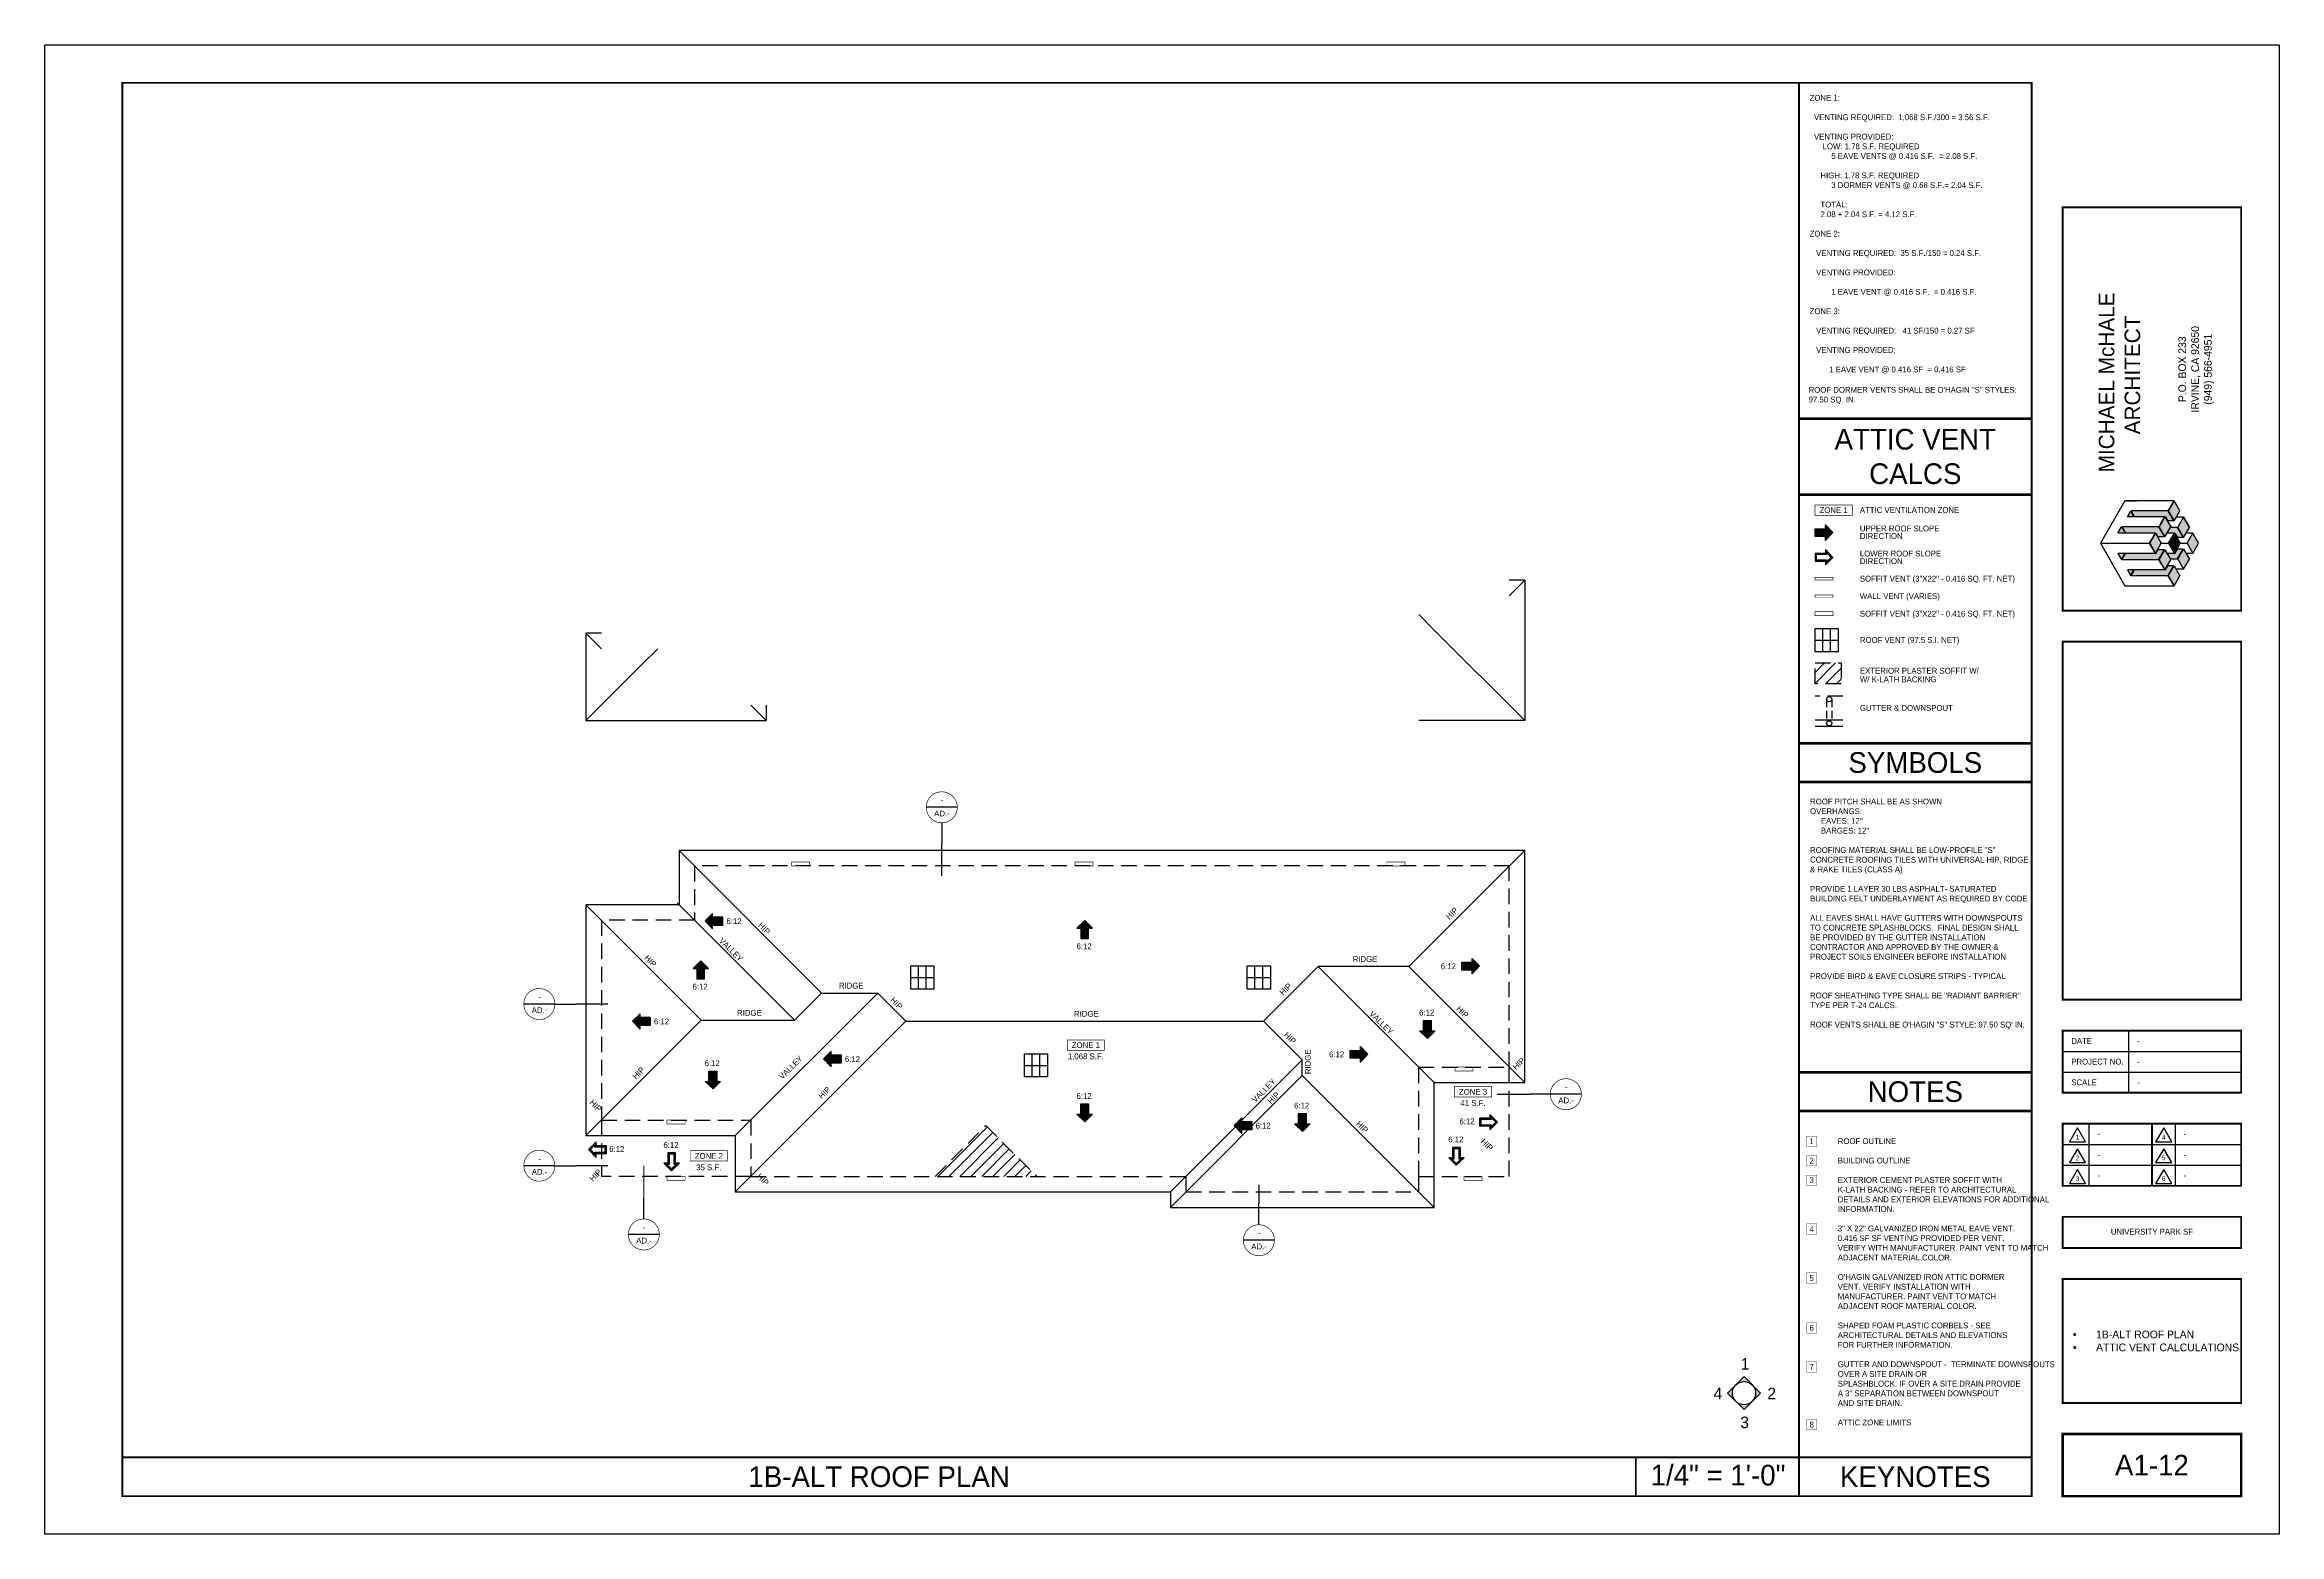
# Model space of a CAD drawing. Extents: x -1728 to 1117, y -1152 to 401.
# Drawn here: x -1728 to 0, y -1152 to 0 of the extents above; entities that cross this region are included whole.
import ezdxf
from ezdxf.enums import TextEntityAlignment as Align

# ---------------------------------------------------------------- set-up
doc = ezdxf.new("R2010")
doc.units = 0
doc.header["$LTSCALE"] = 48
doc.header["$MEASUREMENT"] = 0
doc.linetypes.add('HIDDEN', pattern=[0.375, 0.25, -0.125])
doc.linetypes.add('HIDDEN2', pattern=[0.1875, 0.125, -0.0625])
doc.layers.get('0').update_dxf_attribs({"linetype": 'CONTINUOUS'})
doc.layers.add('24X36TB', color=7, linetype='CONTINUOUS', lineweight=30)
for name, color, linetype in [('30X42TB', 7, 'CONTINUOUS'), ('A-DIMS', 3, 'CONTINUOUS'), ('A-GUTTER', 40, 'CONTINUOUS'), ('A-HATCH', 40, 'CONTINUOUS'), ('A-RF-BLDG', 42, 'HIDDEN'), ('A-RF-ROOF', 242, 'CONTINUOUS'), ('A-RF-WALL', 42, 'HIDDEN'), ('A-ROOF-WALL', 42, 'HIDDEN'), ('A-SYM', 2, 'CONTINUOUS'), ('A-SYM TEXT', 3, 'CONTINUOUS'), ('A-SYM-TEXT', 3, 'CONTINUOUS'), ('A-SYMTEXT', 2, 'CONTINUOUS'), ('A-TEXT', 3, 'CONTINUOUS'), ('TB-text', 3, 'CONTINUOUS')]:
    doc.layers.add(name, color=color, linetype=linetype)
doc.styles.get("Standard").update_dxf_attribs({"font": 'ERASMD.TTF', "height": 4.5})

# ---------------------------------------------------------------- blocks, each defined once
blk = doc.blocks.new('A$C2A811E11')
at = {"layer": 'TB-text'}
h = blk.add_hatch(color=256, dxfattribs=at)
h.paths.add_polyline_path([(-55.86364652948396, -198.8591172047745), (-56.36364652948396, -199.7251426085568), (-51.86364652948396, -207.5193712426262), (-47.36364652948396, -199.7251426085568), (-51.86364652948396, -191.9309139745019)])
h.paths.add_polyline_path([(-61.23864652948396, -208.1688902954629), (-61.36364652948396, -208.3853966464085), (-63.36364652948396, -211.8494982615375), (-63.48864652948396, -212.0660046124831), (-58.98864652948396, -219.8602332465525), (-54.48864652948396, -212.0660046124831), (-58.98864652948396, -204.2717759784282)])
h.paths.add_polyline_path([(-66.36364652948396, -217.0456506842456), (-70.86364652948396, -224.8398793183151), (-66.36364652948396, -232.63410795237), (-61.86364652948396, -224.8398793183151)])
h.paths.add_polyline_path([(-58.98864652948396, -229.8195253900776), (-63.48864652948396, -237.6137540241325), (-58.98864652948396, -245.4079826581874), (-54.48864652948396, -237.6137540241325)])
h.paths.add_polyline_path([(-56.36364652948396, -249.9546160280588), (-51.86364652948396, -257.7488446621137), (-47.36364652948396, -249.9546160280588), (-51.86364652948396, -242.1603873940039)])
h.paths.add_polyline_path([(-48.98864652948396, -237.1807413222414), (-44.48864652948396, -244.9749699562963), (-39.98864652948396, -237.1807413222414), (-44.48864652948396, -229.3865126881719)])
h.paths.add_polyline_path([(-41.86364652948396, -224.8398793183151), (-37.36364652948396, -232.63410795237), (-32.86364652948396, -224.8398793183151), (-37.36364652948396, -217.0456506842456)])
h.paths.add_polyline_path([(-48.98864652948396, -212.4990173143888), (-44.48864652948396, -220.2932459484437), (-39.98864652948396, -212.4990173143888), (-44.48864652948396, -204.7047886803193)])
h.paths.add_polyline_path([(-49.33864652948978, -229.3865126881719), (-51.21364652948978, -232.63410795237), (-51.61364652948396, -232.63410795237), (-57.36364652948396, -232.63410795237), (-54.73864652948396, -237.1807413222414), (-49.38864652948541, -237.1807413222414), (-44.88864652948541, -229.3865126881719)])
h.paths.add_polyline_path([(-49.38864652948541, -212.4990173143888), (-54.73864652948396, -212.4990173143888), (-57.36364652948396, -217.0456506842456), (-51.61364652948396, -217.0456506842456), (-51.21364652948978, -217.0456506842456), (-49.33864652948978, -220.2932459484437), (-44.88864652948541, -220.2932459484437)])
h.paths.add_polyline_path([(-85.16364652948687, -199.7251426085568), (-82.53864652948687, -204.2717759784282), (-58.98864652948396, -204.2717759784282), (-58.58864652948978, -204.2717759784282), (-56.71364652948978, -207.5193712426262), (-52.26364652948541, -207.5193712426262), (-56.76364652948541, -199.7251426085568)])
h.paths.add_polyline_path([(-87.98864652948396, -204.2717759784282), (-82.93864652948105, -204.2717759784282), (-85.46364652948978, -199.8983476893191)])
h.paths.add_polyline_path([(-92.28864652948687, -212.0660046124831), (-89.41364652948687, -217.0456506842456), (-66.36364652948396, -217.0456506842456), (-65.96364652948978, -217.0456506842456), (-64.33864652948978, -219.8602332465525), (-59.38864652948541, -219.8602332465525), (-63.88864652948541, -212.0660046124831)])
h.paths.add_polyline_path([(-92.58864652948978, -212.2392096932454), (-95.36364652948396, -217.0456506842456), (-89.81364652948105, -217.0456506842456)])
h.paths.add_polyline_path([(-89.41364652948687, -232.63410795237), (-92.28864652948687, -237.6137540241325), (-63.88864652948541, -237.6137540241325), (-59.38864652948541, -229.8195253900776), (-64.33864652948978, -229.8195253900776), (-65.96364652948978, -232.63410795237), (-66.36364652948396, -232.63410795237)])
h.paths.add_polyline_path([(-95.36364652948396, -232.63410795237), (-92.58864652948978, -237.4405489433702), (-89.81364652948105, -232.63410795237)])
h.paths.add_polyline_path([(-82.53864652948687, -245.4079826581874), (-85.16364652948687, -249.9546160280588), (-56.76364652948541, -249.9546160280588), (-52.26364652948541, -242.1603873940039), (-56.71364652948978, -242.1603873940039), (-58.58864652948978, -245.4079826581874), (-58.98864652948396, -245.4079826581874)])
h.paths.add_polyline_path([(-87.98864652948396, -245.4079826581874), (-85.46364652948978, -249.7814109472965), (-82.93864652948105, -245.4079826581874)])
blk.add_hatch(color=256, dxfattribs=at).paths.add_polyline_path([(-56.11364652948396, -224.8398793183151), (-51.61364652948396, -232.63410795237), (-47.11364652947668, -224.8398793183296), (-51.61364652947668, -217.0456506842602)])
for p, q in [((-89.86364652948396, -191.9309139745019), (-108.863646529484, -224.8398793183151)), ((-51.86364652948396, -191.9309139745019), (-89.86364652948396, -191.9309139745019)), ((-89.86364652948396, -191.9309139745019), (-80.86364652948396, -191.9309139745019)), ((-89.86364652948396, -191.9309139745019), (-80.86364652948396, -191.9309139745019)), ((-85.46364652948978, -199.8983476893191), (-87.98864652948396, -204.2717759784282)), ((-87.98864652948396, -204.2717759784282), (-85.46364652948978, -199.8983476893191)), ((-82.93864652948105, -204.2717759784282), (-87.98864652948396, -204.2717759784282)), ((-82.93864652948105, -204.2717759784282), (-87.98864652948396, -204.2717759784282)), ((-85.46364652948978, -199.8983476893191), (-82.93864652948105, -204.2717759784282)), ((-85.46364652948978, -199.8983476893191), (-85.46364652948978, -199.8983476893191)), ((-56.76364652948541, -199.7251426085568), (-85.16364652948687, -199.7251426085568)), ((-56.76364652948541, -199.7251426085568), (-85.16364652948687, -199.7251426085568)), ((-85.16364652948687, -199.7251426085568), (-82.53864652948687, -204.2717759784282)), ((-58.98864652948396, -204.2717759784282), (-82.53864652948687, -204.2717759784282)), ((-58.98864652948396, -204.2717759784282), (-82.53864652948687, -204.2717759784282)), ((-63.48864652948396, -212.0660046124831), (-58.98864652948396, -204.2717759784282)), ((-58.98864652948396, -204.2717759784282), (-63.48864652948396, -212.0660046124831)), ((-58.98864652948396, -204.2717759784282), (-63.48864652948396, -212.0660046124831)), ((-58.98864652948396, -204.2717759784282), (-63.48864652948396, -212.0660046124831)), ((-58.98864652948396, -204.2717759784282), (-63.48864652948396, -212.0660046124831)), ((-58.98864652948396, -204.2717759784282), (-63.48864652948396, -212.0660046124831)), ((-58.98864652948396, -204.2717759784282), (-63.48864652948396, -212.0660046124831)), ((-63.48864652948396, -212.0660046124831), (-58.98864652948396, -204.2717759784282)), ((-62.36364652948396, -210.117447453973), (-60.11364652948396, -206.2203331369383)), ((-62.36364652948396, -210.117447453973), (-60.11364652948396, -206.2203331369383)), ((-62.36364652948396, -210.117447453973), (-60.11364652948396, -206.2203331369383)), ((-62.36364652948396, -210.117447453973), (-60.11364652948396, -206.2203331369383)), ((-61.36364652948396, -208.3853966464085), (-59.36364652948396, -204.9212950312649)), ((-61.36364652948396, -208.3853966464085), (-59.36364652948396, -204.9212950312649)), ((-61.36364652948396, -208.3853966464085), (-59.36364652948396, -204.9212950312649)), ((-61.36364652948396, -208.3853966464085), (-59.36364652948396, -204.9212950312649)), ((-61.36364652948396, -208.3853966464085), (-59.36364652948396, -204.9212950312649)), ((-61.36364652948396, -208.3853966464085), (-59.36364652948396, -204.9212950312649)), ((-61.23864652948396, -208.1688902954629), (-58.98864652948396, -204.2717759784282)), ((-61.23864652948396, -208.1688902954629), (-58.98864652948396, -204.2717759784282)), ((-61.23864652948396, -208.1688902954629), (-58.98864652948396, -204.2717759784282)), ((-61.23864652948396, -208.1688902954629), (-58.98864652948396, -204.2717759784282)), ((-58.98864652948396, -204.2717759784282), (-54.48864652948396, -212.0660046124831)), ((-58.98864652948396, -204.2717759784282), (-54.48864652948396, -212.0660046124831)), ((-58.98864652948396, -204.2717759784282), (-58.58864652948978, -204.2717759784282)), ((-58.58864652948978, -204.2717759784282), (-56.71364652948978, -207.5193712426262)), ((-56.76364652948541, -199.7251426085568), (-52.26364652948541, -207.5193712426262)), ((-51.86364652948396, -191.9309139745019), (-56.36364652948396, -199.7251426085568)), ((-51.86364652948396, -191.9309139745019), (-56.36364652948396, -199.7251426085568)), ((-51.86364652948396, -191.9309139745019), (-56.36364652948396, -199.7251426085568)), ((-51.86364652948396, -191.9309139745019), (-56.36364652948396, -199.7251426085568)), ((-51.86364652948396, -191.9309139745019), (-56.36364652948396, -199.7251426085568)), ((-51.86364652948396, -191.9309139745019), (-56.36364652948396, -199.7251426085568)), ((-56.36364652948396, -199.7251426085568), (-51.86364652948396, -191.9309139745019)), ((-56.36364652948396, -199.7251426085568), (-51.86364652948396, -191.9309139745019)), ((-51.86364652948396, -191.9309139745019), (-56.36364652948396, -199.7251426085568)), ((-51.86364652948396, -191.9309139745019), (-56.36364652948396, -199.7251426085568)), ((-51.86364652948396, -191.9309139745019), (-56.36364652948396, -199.7251426085568)), ((-51.86364652948396, -191.9309139745019), (-56.36364652948396, -199.7251426085568)), ((-56.36364652948396, -199.7251426085568), (-51.86364652948396, -207.5193712426262)), ((-56.36364652948396, -199.7251426085568), (-51.86364652948396, -207.5193712426262)), ((-51.86364652948396, -191.9309139745019), (-55.86364652948396, -198.8591172047745)), ((-51.86364652948396, -191.9309139745019), (-55.86364652948396, -198.8591172047745)), ((-51.86364652948396, -191.9309139745019), (-55.86364652948396, -198.8591172047745)), ((-51.86364652948396, -191.9309139745019), (-55.86364652948396, -198.8591172047745)), ((-51.86364652948396, -191.9309139745019), (-55.86364652948396, -198.8591172047745)), ((-51.86364652948396, -191.9309139745019), (-55.86364652948396, -198.8591172047745)), ((-47.36364652948396, -199.7251426085568), (-51.86364652948396, -191.9309139745019)), ((-47.36364652948396, -199.7251426085568), (-51.86364652948396, -191.9309139745019)), ((-51.86364652948396, -207.5193712426262), (-47.36364652948396, -199.7251426085568)), ((-51.86364652948396, -207.5193712426262), (-47.36364652948396, -199.7251426085568)), ((-44.48864652948396, -204.7047886803193), (-50.23864652948396, -204.7047886803193)), ((-44.48864652948396, -204.7047886803193), (-50.23864652948396, -204.7047886803193)), ((-48.98864652948396, -212.4990173143888), (-44.48864652948396, -204.7047886803193)), ((-48.98864652948396, -212.4990173143888), (-44.48864652948396, -204.7047886803193)), ((-39.98864652948396, -212.4990173143888), (-44.48864652948396, -204.7047886803193)), ((-44.48864652948396, -204.7047886803193), (-39.98864652948396, -212.4990173143888)), ((-39.98864652948396, -212.4990173143888), (-44.48864652948396, -204.7047886803193)), ((-95.36364652948396, -217.0456506842456), (-92.58864652948978, -212.2392096932454)), ((-89.81364652948105, -217.0456506842456), (-95.36364652948396, -217.0456506842456)), ((-89.81364652948105, -217.0456506842456), (-95.36364652948396, -217.0456506842456)), ((-92.58864652948978, -212.2392096932454), (-89.81364652948105, -217.0456506842456)), ((-92.28864652948687, -212.0660046124831), (-89.41364652948687, -217.0456506842456)), ((-63.88864652948541, -212.0660046124831), (-92.28864652948687, -212.0660046124831)), ((-63.88864652948541, -212.0660046124831), (-92.28864652948687, -212.0660046124831)), ((-66.36364652948396, -217.0456506842456), (-89.41364652948687, -217.0456506842456)), ((-66.36364652948396, -217.0456506842456), (-89.41364652948687, -217.0456506842456)), ((-70.86364652948396, -224.8398793183151), (-66.36364652948396, -217.0456506842456)), ((-70.86364652948396, -224.8398793183151), (-66.36364652948396, -217.0456506842456)), ((-66.36364652948396, -217.0456506842456), (-70.86364652948396, -224.8398793183151)), ((-66.36364652948396, -217.0456506842456), (-70.86364652948396, -224.8398793183151)), ((-66.36364652948396, -217.0456506842456), (-70.86364652948396, -224.8398793183151)), ((-66.36364652948396, -217.0456506842456), (-70.86364652948396, -224.8398793183151)), ((-66.36364652948396, -217.0456506842456), (-70.86364652948396, -224.8398793183151)), ((-66.36364652948396, -217.0456506842456), (-70.86364652948396, -224.8398793183151)), ((-70.86364652948396, -224.8398793183151), (-66.36364652948396, -217.0456506842456)), ((-70.86364652948396, -224.8398793183151), (-66.36364652948396, -217.0456506842456)), ((-70.86364652948396, -224.8398793183151), (-66.86364652948396, -217.9116760880279)), ((-70.86364652948396, -224.8398793183151), (-66.86364652948396, -217.9116760880279)), ((-70.86364652948396, -224.8398793183151), (-66.86364652948396, -217.9116760880279)), ((-70.86364652948396, -224.8398793183151), (-66.86364652948396, -217.9116760880279)), ((-70.86364652948396, -224.8398793183151), (-66.86364652948396, -217.9116760880279)), ((-70.86364652948396, -224.8398793183151), (-66.86364652948396, -217.9116760880279)), ((-70.86364652948396, -224.8398793183151), (-66.86364652948396, -217.9116760880279)), ((-70.86364652948396, -224.8398793183151), (-66.86364652948396, -217.9116760880279)), ((-66.36364652948396, -217.0456506842456), (-61.86364652948396, -224.8398793183151)), ((-66.36364652948396, -217.0456506842456), (-61.86364652948396, -224.8398793183151)), ((-66.36364652948396, -217.0456506842456), (-65.96364652948978, -217.0456506842456)), ((-65.96364652948978, -217.0456506842456), (-64.33864652948978, -219.8602332465525)), ((-59.38864652948541, -219.8602332465525), (-64.33864652948978, -219.8602332465525)), ((-59.38864652948541, -219.8602332465525), (-64.33864652948978, -219.8602332465525)), ((-63.88864652948541, -212.0660046124831), (-59.38864652948541, -219.8602332465525)), ((-61.23864652948396, -208.1688902954629), (-63.48864652948396, -212.0660046124831)), ((-61.23864652948396, -208.1688902954629), (-63.48864652948396, -212.0660046124831)), ((-61.23864652948396, -208.1688902954629), (-63.48864652948396, -212.0660046124831)), ((-61.23864652948396, -208.1688902954629), (-63.48864652948396, -212.0660046124831)), ((-63.48864652948396, -212.0660046124831), (-58.98864652948396, -219.8602332465525)), ((-63.48864652948396, -212.0660046124831), (-58.98864652948396, -219.8602332465525)), ((-61.36364652948396, -208.3853966464085), (-63.36364652948396, -211.8494982615375)), ((-61.36364652948396, -208.3853966464085), (-63.36364652948396, -211.8494982615375)), ((-61.36364652948396, -208.3853966464085), (-63.36364652948396, -211.8494982615375)), ((-61.36364652948396, -208.3853966464085), (-63.36364652948396, -211.8494982615375)), ((-61.36364652948396, -208.3853966464085), (-63.36364652948396, -211.8494982615375)), ((-61.36364652948396, -208.3853966464085), (-63.36364652948396, -211.8494982615375)), ((-58.98864652948396, -219.8602332465525), (-54.48864652948396, -212.0660046124831)), ((-58.98864652948396, -219.8602332465525), (-54.48864652948396, -212.0660046124831)), ((-51.61364652948396, -217.0456506842456), (-57.36364652948396, -217.0456506842456)), ((-51.61364652948396, -217.0456506842456), (-57.36364652948396, -217.0456506842456)), ((-52.26364652948541, -207.5193712426262), (-56.71364652948978, -207.5193712426262)), ((-52.26364652948541, -207.5193712426262), (-56.71364652948978, -207.5193712426262)), ((-56.11364652948396, -224.8398793183151), (-51.61364652948396, -217.0456506842456)), ((-56.11364652948396, -224.8398793183151), (-51.61364652948396, -217.0456506842456)), ((-49.38864652948541, -212.4990173143888), (-54.73864652948396, -212.4990173143888)), ((-49.38864652948541, -212.4990173143888), (-54.73864652948396, -212.4990173143888)), ((-51.61364652948396, -217.0456506842456), (-47.11364652948396, -224.8398793183151)), ((-51.61364652948396, -217.0456506842456), (-47.11364652948396, -224.8398793183151)), ((-51.61364652948396, -217.0456506842456), (-51.21364652948978, -217.0456506842456)), ((-51.21364652948978, -217.0456506842456), (-49.33864652948978, -220.2932459484437)), ((-49.38864652948541, -212.4990173143888), (-44.88864652948541, -220.2932459484437)), ((-44.88864652948541, -220.2932459484437), (-49.33864652948978, -220.2932459484437)), ((-44.88864652948541, -220.2932459484437), (-49.33864652948978, -220.2932459484437)), ((-48.98864652948396, -212.4990173143888), (-44.48864652948396, -220.2932459484437)), ((-48.98864652948396, -212.4990173143888), (-44.48864652948396, -220.2932459484437)), ((-44.48864652948396, -220.2932459484437), (-39.98864652948396, -212.4990173143888)), ((-44.48864652948396, -220.2932459484437), (-39.98864652948396, -212.4990173143888)), ((-37.36364652948396, -217.0456506842456), (-42.61364652948396, -217.0456506842456)), ((-37.36364652948396, -217.0456506842456), (-42.61364652948396, -217.0456506842456)), ((-41.86364652948396, -224.8398793183151), (-37.36364652948396, -217.0456506842456)), ((-41.86364652948396, -224.8398793183151), (-37.36364652948396, -217.0456506842456)), ((-32.86364652948396, -224.8398793183151), (-37.36364652948396, -217.0456506842456)), ((-32.86364652948396, -224.8398793183151), (-37.36364652948396, -217.0456506842456)), ((-108.863646529484, -224.8398793183151), (-70.86364652948396, -224.8398793183151)), ((-108.863646529484, -224.8398793183151), (-70.86364652948396, -224.8398793183151)), ((-108.863646529484, -224.8398793183151), (-70.86364652948396, -224.8398793183151)), ((-108.863646529484, -224.8398793183151), (-70.86364652948396, -224.8398793183151)), ((-108.863646529484, -224.8398793183151), (-70.86364652948396, -224.8398793183151)), ((-108.863646529484, -224.8398793183151), (-70.86364652948396, -224.8398793183151)), ((-108.863646529484, -224.8398793183151), (-70.86364652948396, -224.8398793183151)), ((-108.863646529484, -224.8398793183151), (-70.86364652948396, -224.8398793183151)), ((-108.863646529484, -224.8398793183151), (-89.86364652948396, -257.7488446621137)), ((-108.863646529484, -224.8398793183151), (-99.86364652948396, -224.8398793183151)), ((-108.863646529484, -224.8398793183151), (-99.86364652948396, -224.8398793183151)), ((-95.36364652948396, -232.63410795237), (-92.58864652948978, -237.4405489433702)), ((-89.81364652948105, -232.63410795237), (-95.36364652948396, -232.63410795237)), ((-92.58864652948978, -237.4405489433702), (-89.81364652948105, -232.63410795237)), ((-92.28864652948687, -237.6137540241325), (-89.41364652948687, -232.63410795237)), ((-63.88864652948541, -237.6137540241325), (-92.28864652948687, -237.6137540241325)), ((-66.36364652948396, -232.63410795237), (-89.41364652948687, -232.63410795237)), ((-70.86364652948396, -224.8398793183151), (-66.86364652948396, -231.7680825485877)), ((-70.86364652948396, -224.8398793183151), (-66.36364652948396, -232.63410795237)), ((-70.86364652948396, -224.8398793183151), (-66.86364652948396, -231.7680825485877)), ((-70.86364652948396, -224.8398793183151), (-66.86364652948396, -231.7680825485877)), ((-70.86364652948396, -224.8398793183151), (-66.36364652948396, -232.63410795237)), ((-70.86364652948396, -224.8398793183151), (-66.86364652948396, -231.7680825485877)), ((-66.36364652948396, -232.63410795237), (-70.86364652948396, -224.8398793183151)), ((-66.36364652948396, -232.63410795237), (-70.86364652948396, -224.8398793183151)), ((-66.36364652948396, -232.63410795237), (-61.86364652948396, -224.8398793183151)), ((-66.36364652948396, -232.63410795237), (-65.96364652948978, -232.63410795237)), ((-65.96364652948978, -232.63410795237), (-64.33864652948978, -229.8195253900776)), ((-59.38864652948541, -229.8195253900776), (-64.33864652948978, -229.8195253900776)), ((-59.38864652948541, -229.8195253900776), (-64.33864652948978, -229.8195253900776)), ((-63.88864652948541, -237.6137540241325), (-59.38864652948541, -229.8195253900776)), ((-63.48864652948396, -237.6137540241325), (-58.98864652948396, -229.8195253900776)), ((-63.48864652948396, -237.6137540241325), (-58.98864652948396, -245.4079826581874)), ((-58.98864652948396, -245.4079826581874), (-63.48864652948396, -237.6137540241325)), ((-58.98864652948396, -245.4079826581874), (-63.48864652948396, -237.6137540241325)), ((-61.23864652948396, -241.5108683411672), (-63.48864652948396, -237.6137540241325)), ((-61.23864652948396, -241.5108683411672), (-63.48864652948396, -237.6137540241325)), ((-61.36364652948396, -241.2943619902217), (-63.36364652948396, -237.8302603750781)), ((-61.36364652948396, -241.2943619902217), (-63.36364652948396, -237.8302603750781)), ((-62.36364652948396, -239.5623111826426), (-60.11364652948396, -243.4594254996773)), ((-62.36364652948396, -239.5623111826426), (-60.11364652948396, -243.4594254996773)), ((-61.86364652948396, -224.8398793183151), (-56.11364652948396, -224.8398793183151)), ((-61.86364652948396, -224.8398793183151), (-56.11364652948396, -224.8398793183151)), ((-61.36364652948396, -241.2943619902217), (-59.36364652948396, -244.7584636053507)), ((-61.36364652948396, -241.2943619902217), (-59.36364652948396, -244.7584636053507)), ((-61.23864652948396, -241.5108683411672), (-58.98864652948396, -245.4079826581874)), ((-61.23864652948396, -241.5108683411672), (-58.98864652948396, -245.4079826581874)), ((-58.98864652948396, -229.8195253900776), (-54.48864652948396, -237.6137540241325)), ((-58.98864652948396, -245.4079826581874), (-54.48864652948396, -237.6137540241325)), ((-51.61364652948396, -232.63410795237), (-57.36364652948396, -232.63410795237)), ((-56.11364652948396, -224.8398793183151), (-51.61364652948396, -232.63410795237)), ((-49.38864652948541, -237.1807413222414), (-54.73864652948396, -237.1807413222414)), ((-51.61364652948396, -232.63410795237), (-47.11364652948396, -224.8398793183151)), ((-51.61364652948396, -232.63410795237), (-51.21364652948978, -232.63410795237)), ((-51.21364652948978, -232.63410795237), (-49.33864652948978, -229.3865126881719)), ((-49.38864652948541, -237.1807413222414), (-44.88864652948541, -229.3865126881719)), ((-44.88864652948541, -229.3865126881719), (-49.33864652948978, -229.3865126881719)), ((-44.88864652948541, -229.3865126881719), (-49.33864652948978, -229.3865126881719)), ((-48.98864652948396, -237.1807413222414), (-44.48864652948396, -229.3865126881719)), ((-48.98864652948396, -237.1807413222414), (-44.48864652948396, -244.9749699562963)), ((-47.11364652948396, -224.8398793183151), (-41.86364652948396, -224.8398793183151)), ((-47.11364652948396, -224.8398793183151), (-41.86364652948396, -224.8398793183151)), ((-44.48864652948396, -229.3865126881719), (-39.98864652948396, -237.1807413222414)), ((-44.48864652948396, -244.9749699562963), (-39.98864652948396, -237.1807413222414)), ((-37.36364652948396, -232.63410795237), (-42.61364652948396, -232.63410795237)), ((-41.86364652948396, -224.8398793183151), (-37.36364652948396, -232.63410795237)), ((-37.36364652948396, -232.63410795237), (-32.86364652948396, -224.8398793183151)), ((-89.86364652948396, -257.7488446621137), (-51.86364652948396, -257.7488446621137)), ((-89.86364652948396, -257.7488446621137), (-80.86364652948396, -257.7488446621137)), ((-82.93864652948105, -245.4079826581874), (-87.98864652948396, -245.4079826581874)), ((-87.98864652948396, -245.4079826581874), (-85.46364652948978, -249.7814109472965)), ((-85.46364652948978, -249.7814109472965), (-82.93864652948105, -245.4079826581874)), ((-85.46364652948978, -249.7814109472965), (-85.46364652948978, -249.7814109472965)), ((-85.16364652948687, -249.9546160280588), (-82.53864652948687, -245.4079826581874)), ((-56.76364652948541, -249.9546160280588), (-85.16364652948687, -249.9546160280588)), ((-58.98864652948396, -245.4079826581874), (-82.53864652948687, -245.4079826581874)), ((-58.98864652948396, -245.4079826581874), (-58.58864652948978, -245.4079826581874)), ((-58.58864652948978, -245.4079826581874), (-56.71364652948978, -242.1603873940039)), ((-56.76364652948541, -249.9546160280588), (-52.26364652948541, -242.1603873940039)), ((-52.26364652948541, -242.1603873940039), (-56.71364652948978, -242.1603873940039)), ((-56.36364652948396, -249.9546160280588), (-51.86364652948396, -242.1603873940039)), ((-51.86364652948396, -257.7488446621137), (-56.36364652948396, -249.9546160280588)), ((-51.86364652948396, -257.7488446621137), (-56.36364652948396, -249.9546160280588)), ((-51.86364652948396, -257.7488446621137), (-56.36364652948396, -249.9546160280588)), ((-51.86364652948396, -257.7488446621137), (-56.36364652948396, -249.9546160280588)), ((-56.36364652948396, -249.9546160280588), (-51.86364652948396, -257.7488446621137)), ((-51.86364652948396, -257.7488446621137), (-55.86364652948396, -250.8206414318411)), ((-51.86364652948396, -257.7488446621137), (-55.86364652948396, -250.8206414318411)), ((-51.86364652948396, -242.1603873940039), (-47.36364652948396, -249.9546160280588)), ((-51.86364652948396, -257.7488446621137), (-47.36364652948396, -249.9546160280588)), ((-44.48864652948396, -244.9749699562963), (-50.23864652948396, -244.9749699562963))]:
    blk.add_line(p, q, dxfattribs=at)
for s, p in [('MICHAEL McHALE ', (-98.10289216433011, -169.9563990170136)), ('ARCHITECT', (-78.10289216433011, -140.5960147081933))]:
    blk.add_text(s, height=12, rotation=90, dxfattribs=at).set_placement(p)
for s, p in [('P.O. BOX 233', (-42.58845904697955, -90.26327695189684)), ('IRVINE, CA 92650', (-32.58845904697955, -90.24692996310478)), ('(949) 566-4951', (-22.73372092182399, -90.24692996310478))]:
    blk.add_text(s, height=6, rotation=90, dxfattribs=at).set_placement(p, align=Align.CENTER)
blk = doc.blocks.new('01PSRV01')
at = {"color": 0, "linetype": 'ByBlock'}
blk.add_lwpolyline([(0, 0.5), (-0.4330127018922099, -0.25), (0.4330127018922099, -0.25)], close=True, dxfattribs=at)
blk.add_attdef('NUMBER', text='', height=0.25, dxfattribs=at).set_placement((0, 0), align=Align.MIDDLE)
blk = doc.blocks.new('A$C06A91398')
at = {"layer": '24X36TB'}
for p, q in [((495.616438165267, 322.6444678693588), (495.616438165267, 274.6444678693588)), ((444.616438165267, 306.6444678693588), (582.616438165267, 306.6444678693588)), ((444.616438165267, 290.6444678693588), (582.616438165267, 290.6444678693588)), ((444.616438165267, 274.6444678693588), (582.616438165267, 274.6444678693588)), ((464.9224525990321, 250.6444678693588), (464.9224525990321, 202.6444678693588)), ((531.5331086224433, 250.6444678693588), (531.5331086224433, 202.6444678693588)), ((444.616438165267, 234.6444678693588), (582.616438165267, 234.6444678693588)), ((444.616438165267, 218.6444678693588), (582.616438165267, 218.6444678693588))]:
    blk.add_line(p, q, dxfattribs=at)
blk.add_lwpolyline([(-1115.883561834733, 1085.144467869359), (612.116438165267, 1085.144467869359), (612.116438165267, -66.85553213064122), (-1115.883561834733, -66.85553213064122)], close=True, dxfattribs=at)
for points, const_width in [([(420.616438165267, -37.35553213064122), (420.616438165267, 1055.644467869359), (-1055.883561834733, 1055.644467869359), (-1055.883561834733, -37.35553213064122)], 1.5), ([(444.616438165267, 647.5168650718915), (444.616438165267, 959.2602155288696), (582.616438165267, 959.2602155288696), (582.616438165267, 647.5168650718915)], 1.5), ([(444.616438165267, 346.6444678693588), (444.616438165267, 623.5168650718915), (582.616438165267, 623.5168650718915), (582.616438165267, 346.6444678693588)], 1.5), ([(444.616438165267, 274.6444678693588), (444.616438165267, 322.6444678693588), (582.616438165267, 322.6444678693588), (582.616438165267, 274.6444678693588)], 1.5), ([(444.616438165267, 202.6444678693588), (444.616438165267, 250.6444678693588), (582.616438165267, 250.6444678693588), (582.616438165267, 202.6444678693588)], 1.5), ([(444.616438165267, 178.6444678693588), (582.616438165267, 178.6444678693588), (582.616438165267, 154.6444678693588), (444.616438165267, 154.6444678693588)], 1.5), ([(444.616438165267, 34.64446786935878), (444.616438165267, 130.6444678693588), (582.616438165267, 130.6444678693588), (582.616438165267, 34.64446786935878)], 1.5), ([(444.616438165267, 10.64446786935878), (582.616438165267, 10.64446786935878), (582.616438165267, -37.35553213064122), (444.616438165267, -37.35553213064122)], 2)]:
    blk.add_lwpolyline(points, close=True, dxfattribs=dict(at, const_width=const_width))
at = {"layer": '24X36TB', "const_width": 1.5}
blk.add_lwpolyline([(513.616438165267, 250.6444678693588), (513.616438165267, 202.6444678693588)], dxfattribs=at)
at = {"layer": 'TB-text', "xscale": 14.40000000000146, "yscale": 14.39999999999418, "zscale": 14.4}
for p, values in [((456.1092900877156, 240.1680923055465), {'NUMBER': '1'}), ((522.7199461111195, 240.1680923055465), {'NUMBER': '4'}), ((456.1092900877156, 224.1680923055465), {'NUMBER': '2'}), ((522.7199461111195, 224.1680923055465), {'NUMBER': '5'}), ((456.1092900877156, 208.1680923055465), {'NUMBER': '3'}), ((522.7199461111195, 208.1680923055465), {'NUMBER': '6'})]:
    blk.add_blockref('01PSRV01', p, dxfattribs=at).add_auto_attribs(values)
at = {"layer": 'TB-text', "char_height": 4.5, "width": 51, "attachment_point": 4}
for s, insert in [('{\\fEras Medium ITC|b0|i0|c0|p34;DATE}', (451.262750278318, 314.6444678693588)), ('{\\fEras Medium ITC|b0|i0|c0|p34;PROJECT NO.}', (451.262750278318, 298.6444678693588)), ('{\\fEras Medium ITC|b0|i0|c0|p34;SCALE}', (451.262750278318, 282.6444678693588))]:
    blk.add_mtext(s, dxfattribs=dict(at, insert=insert))
blk = doc.blocks.new('ROOF ARROW 1')
at = {"layer": 'A-SYM-TEXT'}
h = blk.add_hatch(color=256, dxfattribs=at)
h.paths.add_polyline_path([(-8, 3), (-8, 6.000000000007276), (-13.84451850976257, 0.1554814902119688), (-8, -5.999999999992724), (-7.999999999998181, -3), (0, -3), (0, 3)])
h.paths.add_polyline_path([(-1, 2), (-1, -2), (-9, -2), (-9.000000000001819, -3.494470869867655), (-12.44839124063583, 0.1373951969799236), (-8.999999999998181, 3.585786437615752), (-9.000000000001819, 2)], flags=16)
blk.add_lwpolyline([(-13.8445185097662, 0.1554814902192447), (-8, -6), (-8, -3), (0, -3), (0, 3), (-8, 3), (-8, 6), (-13.8445185097662, 0.1554814902192447)], dxfattribs=at)
blk.add_lwpolyline([(-12.44839124063583, 0.1373951969799236), (-9, -3.494470869874931), (-9, -2), (-1, -2), (-1, 2), (-9, 2), (-9, 3.585786437623028)], close=True, dxfattribs=at)

msp = doc.modelspace()

# ---------------------------------------------------------------- hatches: boundary and pattern name
at = {"layer": 'A-HATCH'}
h = msp.add_hatch(dxfattribs=at)
h.set_pattern_fill('ANSI31,_O', color=256, scale=48)
h.set_pattern_definition([(45, (-15220.40388492424, 44296.1823953245), (-4.242640687119285, 4.242640687119286), [])])
h.paths.add_polyline_path([(-338.7723940893666, -478.1314097112809), (-359.036585247366, -478.1314097112809), (-359.036585247366, -494.3495297578811), (-338.7723940893666, -494.3495297578811)])
h = msp.add_hatch(dxfattribs=at)
h.set_pattern_fill('ANSI31,_O', color=256, scale=48)
h.set_pattern_definition([(45, (33.06779213489426, 0), (-4.242640687119285, 4.242640687119286), [])])
h.paths.add_polyline_path([(-1000.229398228616, -835.9178914970764), (-1039.472038911309, -875.1605321797688), (-960.9867575483692, -875.1605321773225)])
at = {"layer": 'A-SYM-TEXT'}
for color, points in [(7, [(-345.1920667375853, -377.2389794160445), (-351.036585247366, -383.3944609062346), (-351.036585247366, -380.3944609062346), (-359.036585247366, -380.3944609062346), (-359.036585247366, -377.3944609062346), (-359.036585247366, -374.3944609062346), (-351.036585247366, -374.3944609062346), (-351.036585247366, -371.3944609062346)]), (256, [(-1217.353192300894, -677.6501205262807), (-1211.508673791113, -683.8056020165), (-1211.508673791113, -680.8056020165), (-1203.508673791113, -680.8056020165), (-1203.508673791113, -677.8056020165), (-1203.508673791113, -674.8056020165), (-1211.508673791113, -674.8056020165), (-1211.508673791113, -671.8056020165)]), (256, [(-923.5812760506847, -677.3404279750694), (-929.7367575409039, -683.1849464848501), (-926.7367575409039, -683.1849464848501), (-926.7367575409039, -691.1849464848501), (-923.7367575409039, -691.1849464848501), (-920.7367575409039, -691.1849464848501), (-920.7367575409039, -683.1849464848501), (-917.7367575409039, -683.1849464848501)]), (256, [(-618.3630028071229, -712.4839951529025), (-624.2075213169037, -718.6394766431217), (-624.2075213169037, -715.6394766431217), (-632.2075213169037, -715.6394766431217), (-632.2075213169037, -712.6394766431217), (-632.2075213169037, -709.6394766431217), (-624.2075213169037, -709.6394766431217), (-624.2075213169037, -706.6394766431217)]), (256, [(-1220.501013526813, -708.4915627546043), (-1226.656495017033, -714.336081264385), (-1223.656495017033, -714.336081264385), (-1223.656495017033, -722.336081264385), (-1220.656495017033, -722.336081264385), (-1217.656495017033, -722.336081264385), (-1217.656495017033, -714.336081264385), (-1214.656495017033, -714.336081264385)]), (256, [(-1273.403718037782, -755.2154176499657), (-1267.559199528001, -761.370899140185), (-1267.559199528001, -758.370899140185), (-1259.559199528001, -758.370899140185), (-1259.559199528001, -755.370899140185), (-1259.559199528001, -752.370899140185), (-1267.559199528001, -752.370899140185), (-1267.559199528001, -749.370899140185)]), (256, [(-658.6534327615027, -768.4756015895236), (-664.808914251722, -762.6310830797428), (-661.808914251722, -762.6310830797428), (-661.808914251722, -754.6310830797428), (-658.808914251722, -754.6310830797429), (-655.808914251722, -754.6310830797429), (-655.808914251722, -762.6310830797429), (-652.808914251722, -762.6310830797429)]), (256, [(-704.7770853423581, -780.673727332181), (-710.6216038521388, -786.8292088224002), (-710.6216038521388, -783.8292088224002), (-718.6216038521388, -783.8292088224002), (-718.6216038521388, -780.8292088224002), (-718.6216038521388, -777.8292088224002), (-710.6216038521388, -777.8292088224002), (-710.6216038521388, -774.8292088224002)]), (256, [(-1211.150427614166, -807.5490820396317), (-1217.305909104385, -801.7045635298508), (-1214.305909104385, -801.7045635298508), (-1214.305909104385, -793.7045635298508), (-1211.305909104385, -793.7045635298509), (-1208.305909104385, -793.7045635298509), (-1208.305909104385, -801.7045635298509), (-1205.305909104385, -801.7045635298509)]), (256, [(-1211.150427614161, -807.5490820396317), (-1217.305909104381, -801.7045635298508), (-1214.305909104381, -801.7045635298508), (-1214.305909104381, -793.7045635298508), (-1211.305909104381, -793.7045635298509), (-1208.305909104381, -793.7045635298509), (-1208.305909104381, -801.7045635298509), (-1205.305909104381, -801.7045635298509)]), (256, [(-1125.763190336459, -784.3105096708982), (-1119.918671826678, -790.4659911611175), (-1119.918671826678, -787.4659911611175), (-1111.918671826678, -787.4659911611175), (-1111.918671826678, -784.4659911611175), (-1111.918671826678, -781.4659911611175), (-1119.918671826678, -781.4659911611175), (-1119.918671826678, -778.4659911611175)]), (256, [(-923.5812760506856, -832.9806363935435), (-929.7367575409048, -827.1361178837626), (-926.7367575409048, -827.1361178837626), (-926.7367575409048, -819.1361178837626), (-923.7367575409048, -819.1361178837627), (-920.7367575409048, -819.1361178837627), (-920.7367575409048, -827.1361178837627), (-917.7367575409048, -827.1361178837627)]), (256, [(-755.3369534944813, -840.3659165127738), (-761.4924349847006, -834.5213980029929), (-758.4924349847006, -834.5213980029929), (-758.4924349847006, -826.5213980029929), (-755.4924349847006, -826.521398002993), (-752.4924349847006, -826.521398002993), (-752.4924349847006, -834.521398002993), (-749.4924349847006, -834.521398002993)]), (256, [(-808.1249079727099, -835.7986826154686), (-802.2803894629292, -841.9541641056878), (-802.2803894629292, -838.9541641056878), (-794.2803894629292, -838.9541641056878), (-794.2803894629292, -835.9541641056878), (-794.2803894629292, -832.9541641056878), (-802.2803894629292, -832.9541641056878), (-802.2803894629292, -829.9541641056878)])]:
    msp.add_hatch(color=color, dxfattribs=at).paths.add_polyline_path(points)
at = {"layer": 'A-SYMTEXT'}
h = msp.add_hatch(color=256, dxfattribs=at)
h.paths.add_polyline_path([(-401.2091776082671, -1042.795810738686), (-407.5731386389452, -1036.431849708015, -0.1989123673796635), (-404.9370996696234, -1042.795810738686, -0.1989123673796477), (-407.5731386389452, -1049.159771769371)])
h.paths.add_polyline_path([(-420.3010607003089, -1036.431849708015, -0.4142135623730894), (-407.5731386389452, -1036.431849708015), (-413.9370996696234, -1030.067888677329)])
h.paths.add_polyline_path([(-420.3010607003089, -1036.431849708015), (-426.6650217309871, -1042.795810738686), (-420.3010607003089, -1049.159771769371, -0.1989123673796663), (-422.9370996696234, -1042.795810738686, -0.1989123673796635)])
h.paths.add_polyline_path([(-420.3010607003089, -1049.159771769371), (-413.9370996696234, -1055.523732800042), (-407.5731386389452, -1049.159771769371, -0.4142135623730894)])

# ---------------------------------------------------------------- linework, layer by layer
at = {"layer": '24X36TB', "const_width": 1.5}
for points in [[(-371.5, -1122.5), (-371.5, -912), (-371.5, -29.5)], [(-1668, -1092.5), (-1074, -1092.5), (-191.5, -1092.5)], [(-497.5752157468087, -1122.5), (-497.5752157468087, -1092.5)]]:
    msp.add_lwpolyline(points, dxfattribs=at)
at = {"layer": '30X42TB', "color": 7, "const_width": 2}
for points in [[(-191.5, -289.2008482899728), (-371.5, -289.2008482899728)], [(-191.5, -347.908048438283), (-371.5, -347.908048438283)], [(-191.5, -540.2404140142426), (-371.5, -540.2404140142426)], [(-191.5, -570.2404140142426), (-371.5, -570.2404140142426)], [(-191.5, -794.7211985036847), (-371.5, -794.7211985036847)], [(-191.5, -824.7211985036847), (-371.5, -824.7211985036847)]]:
    msp.add_lwpolyline(points, dxfattribs=at)
at = {"layer": 'A-GUTTER', "linetype": 'HIDDEN2'}
for p, q in [((-350.0400652708086, -506.2057763287157), (-350.0400652708086, -524.8192024554301)), ((-346.0400652708086, -506.2057763287157), (-346.0400652708086, -524.8192024554301))]:
    msp.add_line(p, q, dxfattribs=at)
at = {"layer": 'A-GUTTER'}
for p, q in [((-337.3950973998471, -522.3192024554301), (-359.036585247366, -522.3192024554301)), ((-337.3950973998471, -527.3192024554301), (-359.036585247366, -527.3192024554301))]:
    msp.add_line(p, q, dxfattribs=at)
for centre in [(-348.0400652708086, -506.2057763287157), (-348.0400652708086, -524.8192024554301)]:
    msp.add_circle(centre, 2, dxfattribs=at)
at = {"layer": 'A-RF-BLDG'}
for p, q in [((-1297.486757541497, -831.6605321841944), (-1297.486757541496, -875.1605321841944)), ((-1181.986757541497, -875.1605321841944), (-1297.486757541496, -875.1605321841944)), ((-845.4867575306889, -875.1605321844654), (-845.4867575306903, -887.1605321842562)), ((-845.4868908952972, -887.1605321735275), (-845.4867575306903, -887.1605321842562))]:
    msp.add_line(p, q, dxfattribs=at)
for points in [[(-595.4867575414969, -635.1605321842117), (-1225.486757541496, -635.1605321842117), (-1225.486757541496, -677.1605321842216), (-1297.486757541496, -677.1605321842206), (-1297.486757541497, -831.6605321842108), (-1181.986757541497, -831.6605321842108), (-1181.986757541497, -875.1605321842108), (-845.4867575307389, -875.1605321737221), (-845.4867575306903, -887.1605321734793), (-665.4867575415929, -887.1605321849516), (-665.4867575414969, -875.1605321851608), (-665.4867575414969, -875.1605321844745), (-665.4867575398398, -790.660532182902), (-595.4867575414969, -790.660532182902), (-595.4867575414974, -635.1605321842117)], [(-665.4867575414969, -875.1605321847337), (-595.4867575414974, -875.1605321844745), (-595.486757541501, -790.660532182902)], [(-1039.472038915736, -875.1605321841953), (-1000.229398228616, -835.9178914970762), (-960.9867575414974, -875.1605321841944)]]:
    msp.add_lwpolyline(points, dxfattribs=at)
at = {"layer": 'A-RF-ROOF'}
for p, q in [((-595.4867575415012, -426.1570947392439), (-583.4867575403487, -414.1570947380951)), ((-583.4867575403487, -414.1570947380951), (-595.4867575414969, -414.1570947380951)), ((-665.486757540124, -440.6570947405611), (-653.486757541609, -452.6570947390721)), ((-1297.505794951969, -455.1570947405162), (-1309.486757541496, -455.1570947405162)), ((-1297.486757541483, -467.1570947405363), (-1309.486757541496, -455.1570947405162)), ((-653.486757541609, -452.657094739072), (-583.4867575403487, -522.6570947403088)), ((-1265.986757541854, -479.1570947405526), (-1309.486757541585, -522.6570947403088)), ((-1253.986757541862, -467.1570947405526), (-1265.986757541854, -479.1570947405526)), ((-1181.986757541513, -510.6570947405528), (-1169.98675754153, -522.6570947405435)), ((-1169.986757541756, -510.6570947405526), (-1169.986757541764, -522.6570947403088)), ((-653.4867575421495, -522.6570947403088), (-665.4867575415929, -522.6570947402129)), ((-1237.486757541496, -623.160532184212), (-1127.236757541512, -733.4105321841598)), ((-583.4867575414971, -623.1605321842119), (-673.2367575408302, -712.9105321835978)), ((-1309.486757541496, -665.1605321842198), (-1220.236757541511, -754.410532184176)), ((-1238.986757541491, -663.6605321842245), (-1148.23675754151, -754.4105321841778)), ((-743.2367575394287, -712.9105321835978), (-785.4867575401126, -755.1605321843072)), ((-743.2367575394283, -712.9105321835978), (-653.4867575414969, -802.6605321815)), ((-673.2367575408302, -712.9105321835978), (-743.2367575394283, -712.9105321835978)), ((-673.2367575408302, -712.9105321835978), (-583.4867575403487, -802.6605321840507)), ((-1083.736757541511, -733.4105321841598), (-1193.986757541497, -843.6605321842108)), ((-1127.236757541512, -733.4105321841598), (-1148.236757541518, -754.4105321841779)), ((-1127.236757541512, -733.4105321841598), (-1083.736757541511, -733.4105321841598)), ((-1083.736757541511, -733.4105321841598), (-1061.986757541516, -755.1605321841416)), ((-1220.236757541511, -754.410532184176), (-1309.486757541496, -843.6605321842144)), ((-1220.236757541509, -754.4105321841778), (-1148.236757541518, -754.4105321841779)), ((-1061.986757541679, -755.1605321843053), (-1193.986757541497, -887.1605321842017)), ((-1061.986757541679, -755.1605321843053), (-785.4867575401126, -755.1605321843072)), ((-785.4867575419635, -755.1605321843072), (-755.4867575417538, -785.1605321845062)), ((-755.4867575417538, -785.1605321844895), (-857.4867575411708, -887.160532183967)), ((-755.4867575417538, -797.1605321844895), (-755.4867575417538, -785.1605321845062)), ((-755.4867575417538, -797.1605321844895), (-857.4867575411708, -899.160532183967)), ((-755.4867575417538, -797.1605321844896), (-653.4867575422422, -899.160532183967))]:
    msp.add_line(p, q, dxfattribs=at)
for points in [[(-583.4867575403487, -414.1570947380951), (-583.4867575403487, -522.6570947403088), (-653.4867575421495, -522.6570947403088)], [(-1309.486757541493, -455.1570947405162), (-1309.486757541493, -522.6570947403088), (-1169.986757541764, -522.6570947403088)], [(-583.4867575414899, -623.1605321842119), (-1237.486757541492, -623.1605321842119), (-1237.486757541492, -665.1605321842117), (-1309.486757541496, -665.1605321842117), (-1309.486757541496, -831.6605321842108), (-1309.486757541496, -843.6605321842108), (-1193.986757541497, -843.6605321842108), (-1193.986757541497, -887.160532183967), (-857.4867575414073, -887.160532183967), (-857.4867575411708, -899.160532183967), (-653.4867575422422, -899.160532183967), (-653.4867575414969, -802.6605321815), (-583.4867575403487, -802.6605321840507), (-583.4867575414971, -623.1605321842119)]]:
    msp.add_lwpolyline(points, dxfattribs=at)
at = {"layer": 'A-RF-WALL'}
msp.add_lwpolyline([(-359.036585247366, -478.1314097112809), (-338.7723940893666, -478.1314097112809), (-338.7723940893666, -494.3495297578811), (-359.036585247366, -494.3495297578811)], close=True, dxfattribs=at)
at = {"layer": 'A-ROOF-WALL'}
msp.add_line((-337.3950973998471, -503.7057763287157), (-359.036585247366, -503.7057763287157), dxfattribs=at)
at = {"layer": 'A-SYM', "linetype": 'Continuous'}
for p, q in [((-359.036585247366, -460.5404698809034), (-341.036585247366, -460.5404698809034)), ((-353.036585247366, -469.5404698809034), (-353.036585247366, -451.5404698809034)), ((-347.036585247366, -469.5404698809034), (-347.036585247366, -451.5404698809034))]:
    msp.add_line(p, q, dxfattribs=at)
at = {"layer": 'A-SYM'}
for p, q in [((-1058.34355506555, -721.3560581864713), (-1040.34355506555, -721.3560581864713)), ((-1052.34355506555, -730.3560581864713), (-1052.34355506555, -712.3560581864713)), ((-1046.34355506555, -730.3560581864713), (-1046.34355506555, -712.3560581864713)), ((-798.098178761702, -721.3560581864713), (-780.098178761702, -721.3560581864713)), ((-792.098178761702, -730.3560581864713), (-792.098178761702, -712.3560581864713)), ((-786.098178761702, -730.3560581864713), (-786.098178761702, -712.3560581864713)), ((-970.4228240252523, -789.3162885488764), (-952.4228240252523, -789.3162885488764)), ((-964.4228240252523, -798.3162885488764), (-964.4228240252523, -780.3162885488764)), ((-958.4228240252523, -798.3162885488764), (-958.4228240252523, -780.3162885488764))]:
    msp.add_line(p, q, dxfattribs=at)
for points, const_width in [([(-359.036585247366, -363.98822740182), (-359.036585247366, -355.98822740182), (-330.2367200234912, -355.98822740182), (-330.2367200234912, -363.98822740182)], 0.5), ([(-359.036585247366, -441.4997042562645), (-359.036585247366, -438.4997042562645), (-345.036585247366, -438.4997042562645), (-345.036585247366, -441.4997042562645)], 0.5), ([(-1150.440011981489, -635.1605321842117), (-1150.440011981489, -632.1605321842117), (-1136.440011981489, -632.1605321842117), (-1136.440011981489, -635.1605321842117)], 0.5), ([(-931.2710679605098, -635.1605321842117), (-931.2710679605098, -632.1605321842117), (-917.2710679605098, -632.1605321842117), (-917.2710679605098, -635.1605321842117)], 0.5), ([(-690.1432359036462, -635.1605321842117), (-690.1432359036462, -632.1605321842117), (-676.1432359036462, -632.1605321842117), (-676.1432359036462, -635.1605321842117)], 0.5), ([(-937.2882625358525, -777.6785004894646), (-937.2882625358525, -769.6785004894646), (-908.4883973119777, -769.6785004894646), (-908.4883973119777, -777.6785004894646)], 0.5), ([(-637.4867575406683, -793.660532182902), (-637.4867575406683, -790.660532182902), (-623.4867575406683, -790.660532182902), (-623.4867575406683, -793.660532182902)], 0.5), ([(-637.8941965360573, -813.8238703368352), (-637.8941965360573, -805.8238703368352), (-609.0943313121825, -805.8238703368352), (-609.0943313121825, -813.8238703368352)], 0.5), ([(-1246.736757541497, -834.6605321842108), (-1246.736757541497, -831.6605321842108), (-1232.736757541497, -831.6605321842108), (-1232.736757541497, -834.6605321842108)], 0.5), ([(-365.63086685503, -852.0235702838636), (-357.63086685503, -852.0235702838636), (-357.63086685503, -844.0235702838636), (-365.63086685503, -844.0235702838636)], 0.25), ([(-1228.862800440711, -863.3983247350279), (-1228.862800440711, -855.3983247350279), (-1200.062935216836, -855.3983247350279), (-1200.062935216836, -863.3983247350279)], 0.5), ([(-365.63086685503, -867.0872616711076), (-357.63086685503, -867.0872616711076), (-357.63086685503, -859.0872616711076), (-365.63086685503, -859.0872616711076)], 0.25), ([(-1246.736757541496, -878.1605321841944), (-1246.736757541496, -875.1605321841944), (-1232.736757541496, -875.1605321841944), (-1232.736757541496, -878.1605321841944)], 0.5), ([(-630.4449855869962, -878.1605321845781), (-630.4449855869962, -875.1605321845781), (-616.4449855869962, -875.1605321845781), (-616.4449855869962, -878.1605321845781)], 0.5), ([(-365.63086685503, -882.1596950284675), (-357.63086685503, -882.1596950284675), (-357.63086685503, -874.1596950284675), (-365.63086685503, -874.1596950284675)], 0.25), ([(-365.63086685503, -919.9633328629079), (-357.63086685503, -919.9633328629079), (-357.63086685503, -911.9633328629079), (-365.63086685503, -911.9633328629079)], 0.25), ([(-365.63086685503, -957.8164350762036), (-357.63086685503, -957.8164350762036), (-357.63086685503, -949.8164350762036), (-365.63086685503, -949.8164350762036)], 0.25), ([(-365.63086685503, -996.3295706255831), (-357.63086685503, -996.3295706255831), (-357.63086685503, -988.3295706255831), (-365.63086685503, -988.3295706255831)], 0.25), ([(-365.63086685503, -1026.544126660874), (-357.63086685503, -1026.544126660874), (-357.63086685503, -1018.544126660874), (-365.63086685503, -1018.544126660874)], 0.25), ([(-365.63086685503, -1071.211204465772), (-357.63086685503, -1071.211204465772), (-357.63086685503, -1063.211204465772), (-365.63086685503, -1063.211204465772)], 0.25)]:
    msp.add_lwpolyline(points, close=True, dxfattribs=dict(at, const_width=const_width))
at = {"layer": 'A-SYM', "linetype": 'Continuous', "const_width": 0.5}
msp.add_lwpolyline([(-359.036585247366, -414.0022696176493), (-359.036585247366, -412.0022696176493), (-345.036585247366, -412.0022696176493), (-345.036585247366, -414.0022696176493)], close=True, dxfattribs=at)
at = {"layer": 'A-SYM', "linetype": 'HIDDEN2', "const_width": 0.5}
msp.add_lwpolyline([(-359.036585247366, -427.5135345478375), (-359.036585247366, -425.5135345478375), (-345.036585247366, -425.5135345478375), (-345.036585247366, -427.5135345478375)], close=True, dxfattribs=at)
at = {"layer": 'A-SYM', "linetype": 'Continuous'}
msp.add_lwpolyline([(-359.036585247366, -451.5404698809034), (-341.036585247366, -451.5404698809034), (-341.036585247366, -469.5404698809034), (-359.036585247366, -469.5404698809034)], close=True, dxfattribs=at)
at = {"layer": 'A-SYM'}
for points in [[(-1058.34355506555, -712.3560581864713), (-1040.34355506555, -712.3560581864713), (-1040.34355506555, -730.3560581864713), (-1058.34355506555, -730.3560581864713)], [(-798.098178761702, -712.3560581864713), (-780.098178761702, -712.3560581864713), (-780.098178761702, -730.3560581864713), (-798.098178761702, -730.3560581864713)], [(-970.4228240252523, -780.3162885488764), (-952.4228240252523, -780.3162885488764), (-952.4228240252523, -798.3162885488764), (-970.4228240252523, -798.3162885488764)]]:
    msp.add_lwpolyline(points, close=True, dxfattribs=at)
at = {"layer": 'A-SYM-TEXT', "color": 7}
msp.add_lwpolyline([(-345.1920667375853, -377.2389794160445), (-351.036585247366, -383.3944609062346), (-351.036585247366, -380.3944609062346), (-359.036585247366, -380.3944609062346), (-359.036585247366, -374.3944609062346), (-351.036585247366, -374.3944609062346), (-351.036585247366, -371.3944609062346), (-345.1920667375853, -377.2389794160445)], dxfattribs=at)
at = {"layer": 'A-SYM-TEXT'}
for points in [[(-1217.35319230088, -677.6501205262807), (-1211.508673791113, -683.8056020165), (-1211.508673791113, -680.8056020165), (-1203.508673791113, -680.8056020165), (-1203.508673791113, -674.8056020165), (-1211.508673791113, -674.8056020165), (-1211.508673791113, -671.8056020165), (-1217.35319230088, -677.6501205262807)], [(-923.5812760506847, -677.3404279750839), (-929.7367575409039, -683.1849464848501), (-926.7367575409039, -683.1849464848501), (-926.7367575409039, -691.1849464848501), (-920.7367575409039, -691.1849464848501), (-920.7367575409039, -683.1849464848501), (-917.7367575409039, -683.1849464848501), (-923.5812760506847, -677.3404279750839)], [(-618.3630028071375, -712.4839951529025), (-624.2075213169037, -718.6394766431217), (-624.2075213169037, -715.6394766431217), (-632.2075213169037, -715.6394766431217), (-632.2075213169037, -709.6394766431217), (-624.2075213169037, -709.6394766431217), (-624.2075213169037, -706.6394766431217), (-618.3630028071375, -712.4839951529025)], [(-1220.501013526813, -708.4915627546188), (-1226.656495017033, -714.336081264385), (-1223.656495017033, -714.336081264385), (-1223.656495017033, -722.336081264385), (-1217.656495017033, -722.336081264385), (-1217.656495017033, -714.336081264385), (-1214.656495017033, -714.336081264385), (-1220.501013526813, -708.4915627546188)], [(-1273.403718037767, -755.2154176499657), (-1267.559199528001, -761.370899140185), (-1267.559199528001, -758.370899140185), (-1259.559199528001, -758.370899140185), (-1259.559199528001, -752.370899140185), (-1267.559199528001, -752.370899140185), (-1267.559199528001, -749.370899140185), (-1273.403718037767, -755.2154176499657)], [(-658.6534327615027, -768.4756015895091), (-664.808914251722, -762.6310830797428), (-661.808914251722, -762.6310830797428), (-661.808914251722, -754.6310830797428), (-655.808914251722, -754.6310830797429), (-655.808914251722, -762.6310830797429), (-652.808914251722, -762.6310830797429), (-658.6534327615027, -768.4756015895091)], [(-704.7770853423726, -780.673727332181), (-710.6216038521388, -786.8292088224002), (-710.6216038521388, -783.8292088224002), (-718.6216038521388, -783.8292088224002), (-718.6216038521388, -777.8292088224002), (-710.6216038521388, -777.8292088224002), (-710.6216038521388, -774.8292088224002), (-704.7770853423726, -780.673727332181)], [(-1211.150427614166, -807.5490820396171), (-1217.305909104385, -801.7045635298508), (-1214.305909104385, -801.7045635298508), (-1214.305909104385, -793.7045635298508), (-1208.305909104385, -793.7045635298509), (-1208.305909104385, -801.7045635298509), (-1205.305909104385, -801.7045635298509), (-1211.150427614166, -807.5490820396171)], [(-1211.150427614161, -807.5490820396171), (-1217.305909104381, -801.7045635298508), (-1214.305909104381, -801.7045635298508), (-1214.305909104381, -793.7045635298508), (-1208.305909104381, -793.7045635298509), (-1208.305909104381, -801.7045635298509), (-1205.305909104381, -801.7045635298509), (-1211.150427614161, -807.5490820396171)], [(-1125.763190336444, -784.3105096708982), (-1119.918671826678, -790.4659911611175), (-1119.918671826678, -787.4659911611175), (-1111.918671826678, -787.4659911611175), (-1111.918671826678, -781.4659911611175), (-1119.918671826678, -781.4659911611175), (-1119.918671826678, -778.4659911611175), (-1125.763190336444, -784.3105096708982)], [(-923.5812760506856, -832.9806363935289), (-929.7367575409048, -827.1361178837626), (-926.7367575409048, -827.1361178837626), (-926.7367575409048, -819.1361178837626), (-920.7367575409048, -819.1361178837627), (-920.7367575409048, -827.1361178837627), (-917.7367575409048, -827.1361178837627), (-923.5812760506856, -832.9806363935289)], [(-755.3369534944813, -840.3659165127592), (-761.4924349847006, -834.5213980029929), (-758.4924349847006, -834.5213980029929), (-758.4924349847006, -826.5213980029929), (-752.4924349847006, -826.521398002993), (-752.4924349847006, -834.521398002993), (-749.4924349847006, -834.521398002993), (-755.3369534944813, -840.3659165127592)], [(-808.1249079726954, -835.7986826154686), (-802.2803894629292, -841.9541641056878), (-802.2803894629292, -838.9541641056878), (-794.2803894629292, -838.9541641056878), (-794.2803894629292, -832.9541641056878), (-802.2803894629292, -832.9541641056878), (-802.2803894629292, -829.9541641056878), (-808.1249079726954, -835.7986826154686)]]:
    msp.add_lwpolyline(points, dxfattribs=at)
at = {"layer": 'A-SYMTEXT'}
for p, q in [((-1022.292216510808, -589.7717033721992), (-1046.284335874336, -589.7717033721992)), ((-1034.284335874205, -601.7717033723447), (-1034.284335874205, -617.9002315523749)), ((-1333.518490561127, -741.8985090076676), (-1357.510609924654, -741.8985090076676)), ((-1333.518490561127, -741.8985090076676), (-1317.389962381097, -741.8985090076676)), ((-563.6755606693155, -811.6655751695479), (-579.8040888493456, -811.6655751695479)), ((-539.6834413057882, -811.6655751695479), (-563.6755606693155, -811.6655751695479)), ((-1333.518490561127, -866.9105321842026), (-1357.510609924654, -866.9105321842026)), ((-1333.518490561127, -866.9105321842026), (-1317.389962381097, -866.9105321842026)), ((-1264.696101162151, -908.101510191781), (-1264.696101162151, -891.9729820117509)), ((-789.097876928503, -912.6015101918083), (-789.097876928503, -896.4729820117782)), ((-1252.702827706141, -920.1042964175294), (-1276.694947069668, -920.1042964175294)), ((-777.1046034724932, -924.6042964175567), (-801.0967228360205, -924.6042964175567)), ((-426.6650217309871, -1042.795810738686), (-413.9370996696234, -1030.067888677329)), ((-401.2091776082671, -1042.795810738686), (-413.9370996696234, -1030.067888677329)), ((-413.9370996696234, -1055.523732800042), (-426.6650217309871, -1042.795810738686)), ((-413.9370996696234, -1055.523732800042), (-401.2091776082671, -1042.795810738686))]:
    msp.add_line(p, q, dxfattribs=at)
at = {"layer": 'A-SYMTEXT', "const_width": 0.5}
for points in [[(-1046.282508216213, -589.9811322494561, 229.181663609521), (-1046.284335874336, -589.7717033722065)], [(-1357.508782266531, -742.1079378849245, 229.181663609521), (-1357.510609924654, -741.8985090076749)], [(-563.6737330111923, -811.8750040468047, 229.181663609521), (-563.6755606693155, -811.6655751695552)], [(-1357.508782266531, -867.1199610614522, 229.181663609521), (-1357.510609924654, -866.9105321842026)], [(-1276.693119411545, -920.3137252947863, 229.181663609521), (-1276.694947069668, -920.1042964175367)], [(-801.0948951778973, -924.8137252948136, 229.181663609521), (-801.0967228360205, -924.604296417564)]]:
    msp.add_lwpolyline(points, format="xyb", dxfattribs=at)
at = {"layer": 'A-SYMTEXT', "const_width": 1}
for points in [[(-1034.284335874205, -617.9002315523749), (-1034.284335874205, -642.9193225967892)], [(-1317.389962381097, -741.8985090076676), (-1292.370871336682, -741.8985090076676)], [(-579.8040888493456, -811.6655751695479), (-604.82317989376, -811.6655751695479)], [(-1317.389962381097, -866.9105321842026), (-1292.370871336682, -866.9105321842026)], [(-1264.696101162151, -891.9729820117509), (-1264.696101162151, -866.9538909673365)], [(-789.097876928503, -896.4729820117782), (-789.097876928503, -881.4754069758555)]]:
    msp.add_lwpolyline(points, dxfattribs=at)
at = {"layer": 'A-SYMTEXT'}
msp.add_circle((-413.9370996696234, -1042.795810738686), 9, dxfattribs=at)

# ---------------------------------------------------------------- block references
at = {"color": 1}
msp.add_blockref('A$C2A811E11', (-29.5, -160.7552055949345), dxfattribs=at)
at = {"layer": 'A-DIMS'}
msp.add_blockref('A$C06A91398', (-612.116438165267, -1085.144467869359), dxfattribs=at)
at = {"layer": 'A-SYM-TEXT'}
for p, rotation in [((-359.036585247366, -396.376877668099), 180), ((-618.3638646667387, -833.2178247231932), 180), ((-1243.224473046674, -856.9753294566992), 90), ((-636.272289663093, -852.7687616573202), 90)]:
    msp.add_blockref('ROOF ARROW 1', p, dxfattribs=dict(at, rotation=rotation))
msp.add_blockref('ROOF ARROW 1', (-1293.513999840627, -854.4961634087622), dxfattribs=at)

# ---------------------------------------------------------------- texts
at = {"layer": 'A-SYM TEXT', "char_height": 4.5, "width": 8.007204719033325, "attachment_point": 5}
for s, insert in [('1', (-361.6344692145612, -848.0235702838636)), ('2', (-361.6344692145612, -863.0872616711076)), ('3', (-361.6344692145612, -878.1596950284675)), ('4', (-361.6344692145612, -915.9633328629079)), ('5', (-361.6344692145612, -953.8164350762036)), ('6', (-361.6344692145612, -992.3295706255831)), ('7', (-361.6344692145612, -1022.544126660874)), ('8', (-361.6344692145612, -1067.211204465772))]:
    msp.add_mtext(s, dxfattribs=dict(at, insert=insert))
at = {"layer": 'A-SYM-TEXT', "char_height": 4.5, "attachment_point": 5}
for s, insert, width in [('-', (-1034.002213734757, -584.2391939225918), 10.82924567061127), ('AD.-', (-1034.135996291416, -594.5287830880106), 10.82924567061127), ('-', (-1345.228487785075, -736.3659995580601), 10.82924567061127), ('AD.-', (-1345.362270341734, -746.655588723479), 10.82924567061127), ('ZONE 1', (-922.8883299239151, -773.6785004894646), 28.7998652238748), ('1,068 S.F.', (-922.8883299239151, -782.7720757317675), 28.7998652238748), ('ZONE 3', (-623.4942639241199, -809.8238703368352), 28.7998652238748), ('-', (-551.3934385297366, -806.1330657199404), 10.82924567061127), ('41 S.F.', (-623.4942639241199, -818.4668193768939), 28.7998652238748), ('AD.-', (-551.5272210863955, -816.4226548853593), 10.82924567061127), ('-', (-1345.228487785075, -861.3780227345951), 10.82924567061127), ('ZONE 2', (-1214.462867828774, -859.3983247350279), 28.7998652238748), ('AD.-', (-1345.362270341734, -871.667611900014), 10.82924567061127), ('35 S.F.', (-1214.462867828774, -868.2427663825238), 28.7998652238748), ('-', (-1264.412824930089, -914.571786967922), 10.82924567061127), ('AD.-', (-1264.546607486748, -924.8613761333409), 10.82924567061127), ('AD.-', (-788.9483832531005, -929.3613761333681), 10.82924567061127), ('-', (-788.8146006964416, -919.0717869679493), 10.82924567061127)]:
    msp.add_mtext(s, dxfattribs=dict(at, insert=insert, width=width))
at = {"layer": 'A-SYMTEXT', "color": 3}
for s, p in [('ATTIC VENTILATION ZONE', (-324.3562386192534, -362.1038265924035)), ('UPPER ROOF SLOPE', (-324.3562386192534, -376.350527082006)), ('DIRECTION', (-324.3562386192534, -382.2283980364627)), ('LOWER ROOF SLOPE', (-324.3562386192534, -395.7769282179834)), ('DIRECTION', (-324.3562386192534, -401.6547991724401)), ('SOFFIT VENT (3"X22" - 0.416 SQ. FT. NET)', (-324.3562386192534, -415.2026605910996)), ('WALL VENT (VARIES)', (-324.3562386192534, -428.7145942842071)), ('SOFFIT VENT (3"X22" - 0.416 SQ. FT. NET)', (-324.3562386192534, -442.2911125039864)), ('ROOF VENT (97.5 S.I. NET)', (-324.336065505373, -462.6125574380749)), ('EXTERIOR PLASTER SOFFIT W/ ', (-324.3158923914925, -486.3895999038068)), ('W/ K-LATH BACKING', (-324.3158923914925, -493.0314013016814)), ('GUTTER & DOWNSPOUT', (-324.3158923914925, -515.1257047589461))]:
    msp.add_text(s, height=4.5, dxfattribs=at).set_placement(p)
at = {"layer": 'A-SYMTEXT', "insert": (-344.6366526354286, -359.98822740182), "char_height": 4.5, "width": 28.7998652238748, "attachment_point": 5}
msp.add_mtext('ZONE 1', dxfattribs=at)
at = {"layer": 'A-SYMTEXT', "color": 3, "char_height": 9, "width": 48.1950374845037, "attachment_point": 1}
for s, insert in [('{\\fEras Medium ITC|b0|i0|c0|p34;1}', (-416.3846390799736, -1015.721314557442)), ('{\\fEras Medium ITC|b0|i0|c0|p34;4}', (-437.4927054016371, -1038.599175757414)), ('{\\fEras Medium ITC|b0|i0|c0|p34;2}', (-395.8268396363055, -1038.599175757414)), ('{\\fEras Medium ITC|b0|i0|c0|p34;3}', (-416.7996338276062, -1060.951417459035))]:
    msp.add_mtext(s, dxfattribs=dict(at, insert=insert))
at = {"layer": 'A-TEXT'}
for s, rotation, p in [('HIP', 44.99999999999327, (-641.8030035132006, -676.9866986891074)), ('VALLEY', 315.0000000000047, (-1206.915008876985, -693.4242203420287)), ('HIP', 315.0000000000047, (-1176.791985554746, -681.5472436642492)), ('HIP', 315.0000000000047, (-1264.773765838049, -706.6048945076078)), ('HIP', 315.0000000000047, (-1074.470283757276, -739.3755252338261)), ('HIP', 44.99999999999327, (-770.3200732763271, -735.5037684536704)), ('VALLEY', 315.0000000000047, (-704.040008875254, -749.7992203410668)), ('HIP', 315.0000000000047, (-636.7619584587151, -746.0838505311385)), ('HIP', 315.0000000000047, (-770.1759734546931, -766.2347809447331)), ('RIDGE', 90, (-748.9828357530514, -796.1538304774422)), ('HIP', 44.99999999999327, (-1270.73286297332, -800.416558149173)), ('VALLEY', 44.99999999999327, (-1157.544888073975, -800.5874580691719)), ('HIP', 44.99999999999327, (-590.045723794376, -793.1490353259159)), ('HIP', 44.99999999999327, (-1127.000332183289, -815.6840273591123)), ('VALLEY', 44.99999999999327, (-791.8328330542199, -818.4160639232766)), ('HIP', 44.99999999999327, (-779.6867361158384, -819.6105289557636)), ('HIP', 315.0000000000047, (-1307.059947050689, -818.5363040023918)), ('HIP', 315.0000000000047, (-714.3546433278634, -834.9911656638035)), ('HIP', 315.0000000000047, (-617.8377495131526, -848.6704403904662)), ('HIP', 44.99999999999327, (-1304.013664029493, -879.4730083412402)), ('HIP', 315.0000000000047, (-1177.85216096643, -875.6761084951637))]:
    msp.add_text(s, height=4.5, rotation=rotation, dxfattribs=at).set_placement(p)
for s, p in [('6:12', (-1200.822451656037, -680.0905099202182)), ('6:12', (-930.0850213897279, -699.5141626212726)), ('RIDGE', (-716.5490150687392, -709.4528513234418)), ('RIDGE', (-1113.799015070122, -729.9528513240039)), ('6:12', (-648.4100719579214, -714.92438454684)), ('6:12', (-1227.004758865857, -730.6652974008075)), ('6:12', (-1256.872977392925, -757.6558070439032)), ('RIDGE', (-1192.549015070119, -750.9528513240218)), ('RIDGE', (-932.0490150695055, -751.7028513241503)), ('6:12', (-665.1571781005459, -750.8018669433203)), ('6:12', (-1217.654172953209, -789.8753473934283)), ('6:12', (-1217.654172953205, -789.8753473934283)), ('6:12', (-1109.232449691602, -786.7508990648357)), ('6:12', (-734.8241544931566, -783.1141167261185)), ('6:12', (-930.0850213897284, -815.3069017473401)), ('6:12', (-761.8406988335246, -822.6921818665704)), ('6:12', (-791.594167327853, -838.2390720094061)), ('6:12', (-642.620553511917, -848.9395455208977)), ('6:12', (-634.006692668383, -834.8502746065259)), ('6:12', (-1291.467384732008, -856.277061385)), ('6:12', (-1249.572736895498, -853.1461133202768))]:
    msp.add_text(s, height=4.5, dxfattribs=at).set_placement(p)
for s, insert, char_height, width, attachment_point in [('ZONE 1:\\P  \\P  VENTING REQUIRED:  1,068 S.F./300 = 3.56 S.F.\\P  \\P  VENTING PROVIDED:\\P      LOW: 1.78 S.F. REQUIRED\\P          5 EAVE VENTS @ 0.416 S.F.  = 2.08 S.F. \\P     \\P     HIGH: 1.78 S.F. REQUIRED\\P          3 DORMER VENTS @ 0.68 S.F.= 2.04 S.F.\\P         \\P     TOTAL:\\P     2.08 + 2.04 S.F. = 4.12 S.F.\\P\\PZONE 2:\\P\\P   VENTING REQUIRED:  35 S.F./150 = 0.24 S.F.\\P  \\P   VENTING PROVIDED: \\P \\P          1 EAVE VENT @ 0.416 S.F.  = 0.416 S.F.\\P\\PZONE 3:\\P\\P   VENTING REQUIRED:   41 SF/150 = 0.27 SF\\P  \\P   VENTING PROVIDED: \\P \\P         1 EAVE VENT @ 0.416 SF  = 0.416 SF \\P     \\P  \\P ', (-363.1679275968436, -38.85433756290695), 4.5, 192.4375, 1), ('ROOF DORMER VENTS SHALL BE O\'HAGIN "S" STYLES: 97.50 SQ. IN.', (-363.9657226713643, -264.6824205904777), 4.5, 164.968003120408, 1), ('ATTIC VENT\\PCALCS', (-281.5, -318.5544483641279), 16, 180, 5), ('SYMBOLS', (-281.5, -555.2404140142426), 16, 180, 5), ('ROOF PITCH SHALL BE AS SHOWN\\POVERHANGS:\\P     EAVES: 12" \\P     BARGES: 12"\\P\\PROOFING MATERIAL SHALL BE LOW-PROFILE "S" CONCRETE ROOFING TILES WITH UNIVERSAL HIP, RIDGE & RAKE TILES (CLASS A)\\P\\PPROVIDE 1 LAYER 30 LBS ASPHALT- SATURATED BUILDING FELT UNDERLAYMENT AS REQUIRED BY CODE\\P\\PALL EAVES SHALL HAVE GUTTERS WITH DOWNSPOUTS TO CONCRETE SPLASHBLOCKS.  FINAL DESIGN SHALL BE PROVIDED BY THE GUTTER INSTALLATION CONTRACTOR AND APPROVED BY THE OWNER & PROJECT SOILS ENGINEER BEFORE INSTALLATION\\P\\PPROVIDE BIRD & EAVE CLOSURE STRIPS - TYPICAL\\P\\PROOF SHEATHING TYPE SHALL BE "RADIANT BARRIER" TYPE PER T-24 CALCS.\\P\\PROOF VENTS SHALL BE O\'HAGIN "S" STYLE: 97.50 SQ\' IN.', (-362.8447189220769, -583.0455644388348), 4.5, 168.375, 1), ('NOTES', (-281.5, -809.7211985036847), 16, 180, 5), ('ROOF OUTLINE\\P\\PBUILDING OUTLINE \\P\\PEXTERIOR CEMENT PLASTER SOFFIT WITH \\PK-LATH BACKING - REFER TO ARCHITECTURAL \\PDETAILS AND EXTERIOR ELEVATIONS FOR ADDITIONAL INFORMATION.\\P\\P3" X 22" GALVANIZED IRON METAL EAVE VENT.\\P0.416 SF SF VENTING PROVIDED PER VENT.  \\PVERIFY WITH MANUFACTURER. PAINT VENT TO MATCH ADJACENT MATERIAL COLOR.\\P\\PO\'HAGIN GALVANIZED IRON ATTIC DORMER \\PVENT. VERIFY INSTALLATION WITH \\PMANUFACTURER. PAINT VENT TO MATCH \\PADJACENT ROOF MATERIAL COLOR.\\P\\PSHAPED FOAM PLASTIC CORBELS - SEE ARCHITECTURAL DETAILS AND ELEVATIONS \\PFOR FURTHER INFORMATION.\\P\\PGUTTER AND DOWNSPOUT -  TERMINATE DOWNSPOUTS OVER A SITE DRAIN OR \\PSPLASHBLOCK. IF OVER A SITE DRAIN PROVIDE \\PA 3" SEPARATION BETWEEN DOWNSPOUT \\PAND SITE DRAIN.\\P\\PATTIC ZONE LIMITS\\P\\P  ', (-341.4246889721508, -845.7020476091075), 4.5, 168.375, 1), ('1B-ALT ROOF PLAN', (-1082.787607873403, -1107.5), 16, 1170.42478425319, 5), ('1/4" = 1\'-0"', (-434.0492467317163, -1098.222734309573), 16, 628.1875, 2), ('KEYNOTES', (-281.5, -1107.5), 16, 180, 5)]:
    msp.add_mtext(s, dxfattribs=dict(at, insert=insert, char_height=char_height, width=width, attachment_point=attachment_point))
at = {"layer": 'TB-text'}
for s, insert, char_height, width, attachment_point in [('{\\fEras Medium ITC|b0|i0|c0|p34;-}', (-109.853687886949, -770.5), 4.5, 51, 4), ('{\\fEras Medium ITC|b0|i0|c0|p34;-}', (-109.853687886949, -786.5), 4.5, 51, 4), ('{\\fEras Medium ITC|b0|i0|c0|p34;-}', (-109.853687886949, -802.5), 4.5, 51, 4), ('{\\fEras Medium ITC|b0|i0|c0|p34;-}', (-140.547673453184, -842.5), 4.5, 51, 4), ('{\\fEras Medium ITC|b0|i0|c0|p34;-}', (-73.9370174297801, -842.5), 4.5, 51, 4), ('{\\fEras Medium ITC|b0|i0|c0|p34;-}', (-140.547673453184, -858.5), 4.5, 51, 4), ('{\\fEras Medium ITC|b0|i0|c0|p34;-}', (-73.9370174297801, -858.5), 4.5, 51, 4), ('{\\fEras Medium ITC|b0|i0|c0|p34;-}', (-140.547673453184, -874.5), 4.5, 51, 4), ('{\\fEras Medium ITC|b0|i0|c0|p34;-}', (-73.9370174297801, -874.5), 4.5, 51, 4), ('{\\fEras Demi ITC|b0|i0|c0|p34;UNIVERSITY PARK SF}', (-98.5, -918), 4.5, 138, 5), ('\\pi-18,l18,t18;{\\fSymbol|b0|i0|c2|p18;·^I}1B-ALT ROOF PLAN\\P{\\fSymbol|b0|i0|c2|p18;·^I}ATTIC VENT CALCULATIONS', (-159.6498809819605, -1002.5), 6, 130.1498809819641, 4), ('{\\fEras Demi ITC|b0|i0|c0|p34;A1-12}', (-98.5, -1098.5), 16, 138, 5)]:
    msp.add_mtext(s, dxfattribs=dict(at, insert=insert, char_height=char_height, width=width, attachment_point=attachment_point))

doc.saveas('drawing.dxf')
